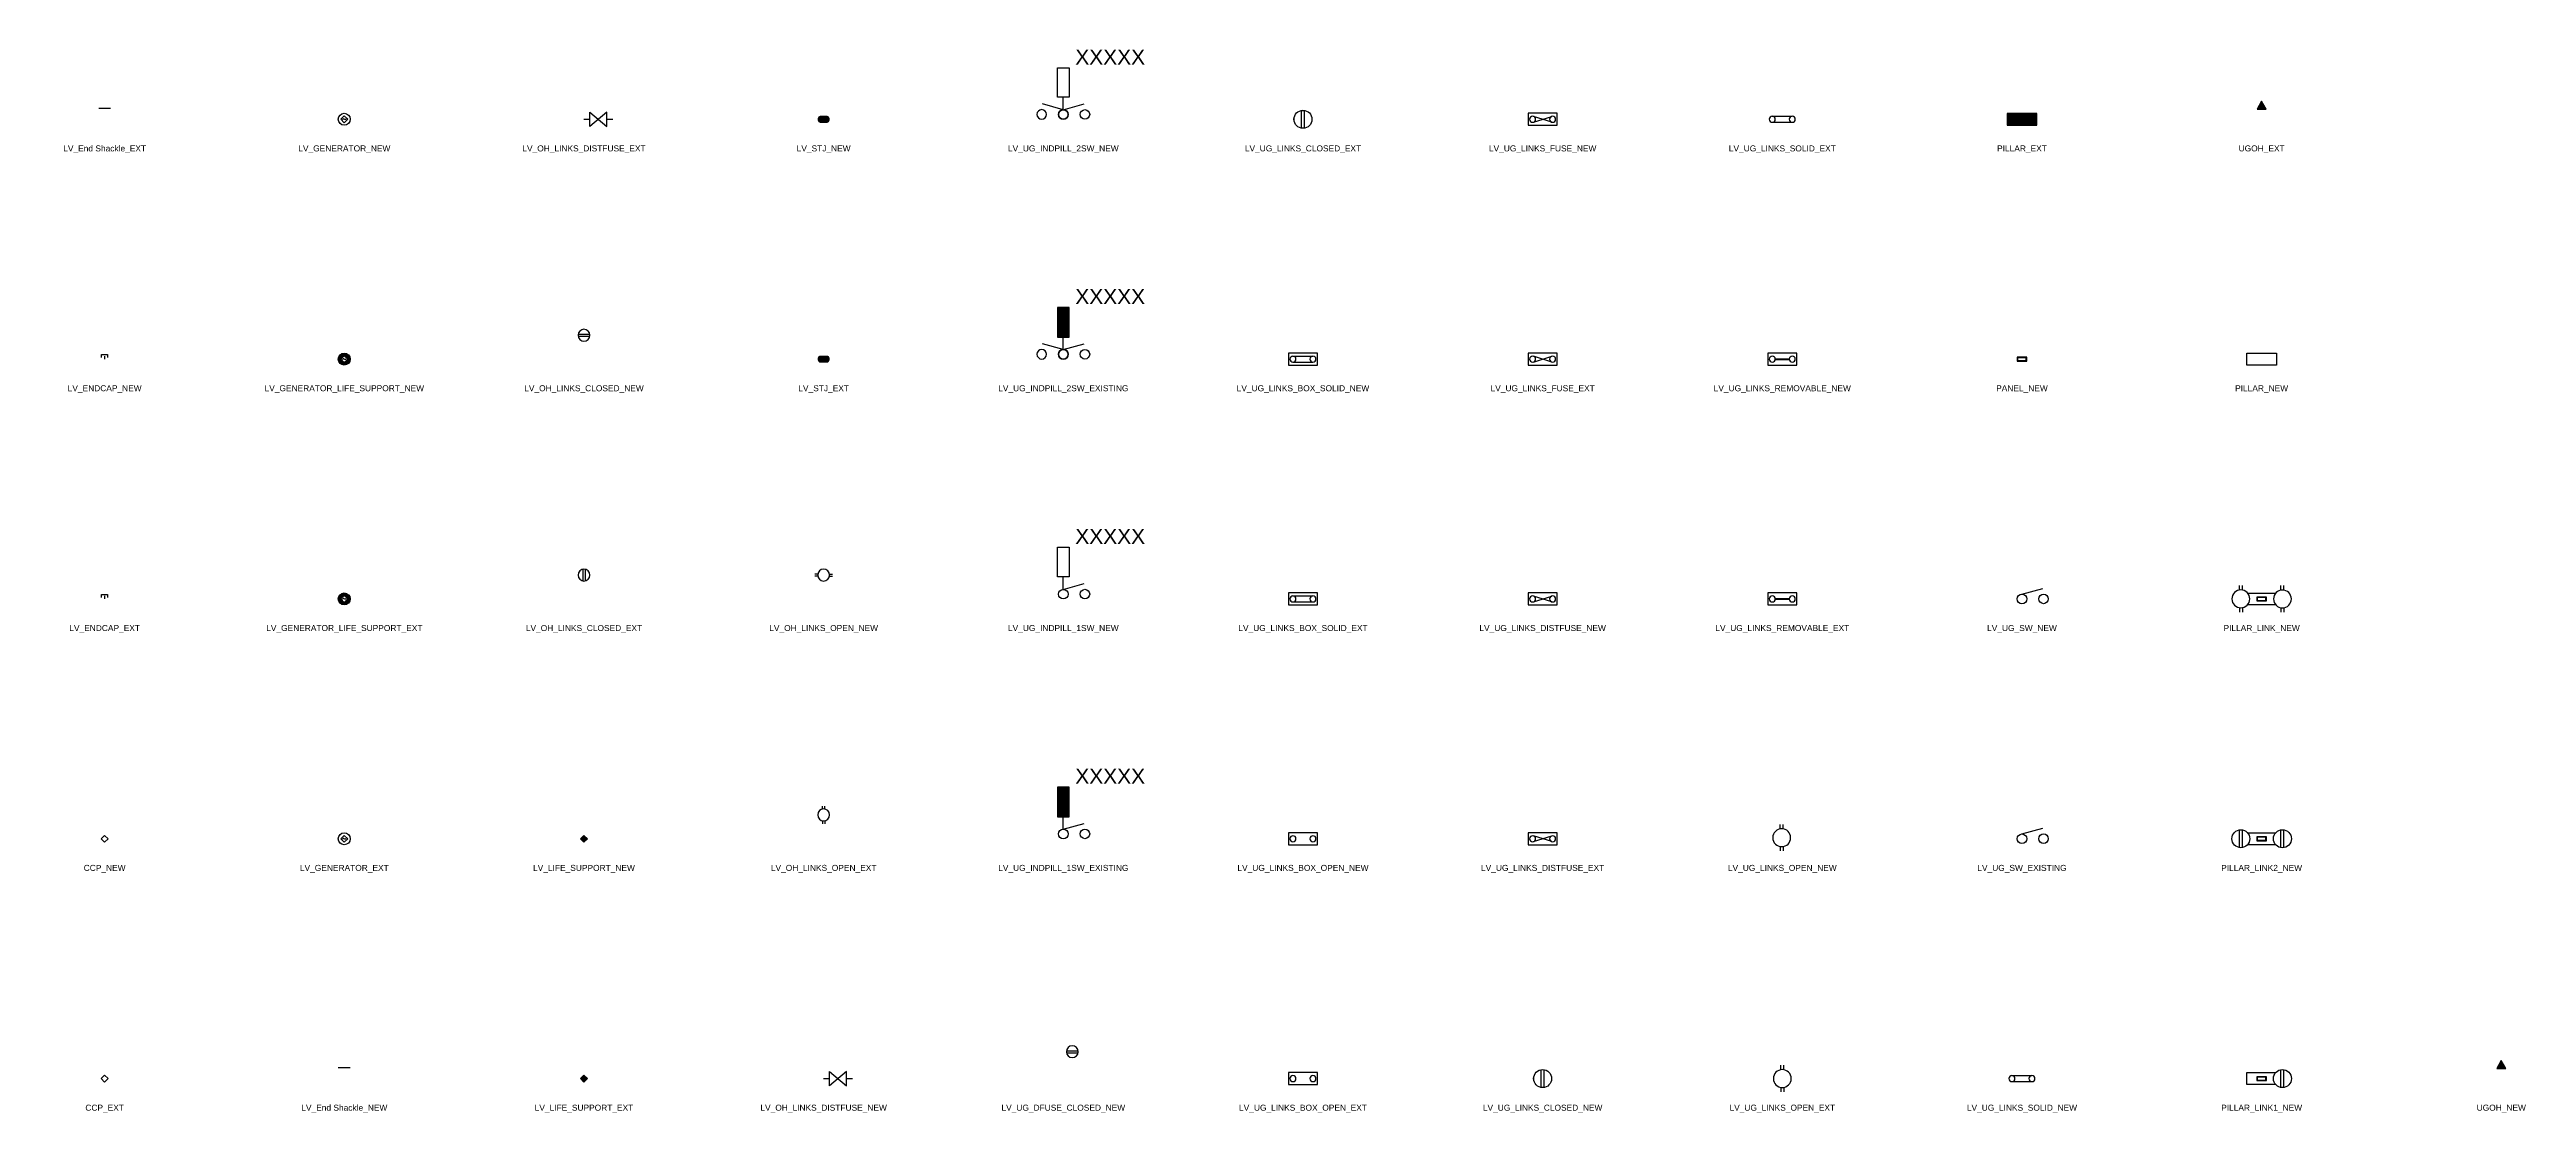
# Model space of a CAD drawing. Header units: metres. Extents: x -9 to 404, y -6 to 172.
import ezdxf
from ezdxf.enums import TextEntityAlignment as Align

# ---------------------------------------------------------------- set-up
doc = ezdxf.new("R2010")
doc.units = ezdxf.units.M
doc.set_wipeout_variables(frame=1)
doc.layers.get('0').update_dxf_attribs({"color": 6})
for name, color, linetype in [('Equip_LV_EXT', 7, 'Continuous'), ('Equip_LV_NEW', 2, 'Continuous'), ('Equip_SP_LV_EXT', 7, 'Continuous'), ('Equip_SP_LV_NEW', 2, 'Continuous'), ('Panels_LV_SL_NEW', 2, 'Continuous'), ('Services_SP_Ext', 7, 'Continuous'), ('Services_SP_New', 2, 'Continuous'), ('SupportsUG_SP_LV_NEW', 2, 'Continuous')]:
    doc.layers.add(name, color=color, linetype=linetype)
doc.styles.add('iecARIAL', font='arial.ttf')
doc.styles.get("Standard").update_dxf_attribs({"font": 'arial.ttf'})

# ---------------------------------------------------------------- blocks, each defined once
blk = doc.blocks.new('CCP_EXT')
blk.add_wipeout([(0, 0.57), (0.57, 0), (0, -0.57), (-0.57, 0)])
blk.add_lwpolyline([(-0.57, 0), (0, 0.57), (0.57, 0), (0, -0.57), (-0.57, 0)])
for tag, p, flags in [('CCP_TYPE', (0, 0), 9), ('Z', (0, 0), 1), ('ORIENTATION', (0, -0.2), 9), ('USAGE', (0, -0.4), 9), ('LEGEND', (0, -0.6), 9), ('LIFE_SUPPORT', (0, -0.8), 9), ('NOTES', (0, -1), 9)]:
    blk.add_attdef(tag, p, '', height=0.2, dxfattribs=dict(flags=flags))
blk = doc.blocks.new('CCP_NEW')
blk.add_wipeout([(0, 0.57), (0.57, 0), (0, -0.57), (-0.57, 0)])
blk.add_lwpolyline([(-0.57, 0), (0, 0.57), (0.57, 0), (0, -0.57), (-0.57, 0)])
at = {"flags": 8}
blk.add_attdef('CCP_NUMBER', text='', height=0.2, rotation=0.771, dxfattribs=at).set_placement((0, 0), align=Align.MIDDLE_RIGHT)
for tag, flags, p in [('CCP_TYPE', 9, (1.5, 0)), ('ORIENTATION', 9, (1.5, -0.2)), ('STATE', 9, (1.5, -1)), ('OWNED_BY', 9, (1.5, -1.2)), ('OPERATED_BY', 9, (1.5, -1.4)), ('OPERATING_VOLTAGE', 9, (1.5, -1.8)), ('CONSTRUCTED_VOLTAGE', 9, (1.5, -2)), ('Z', 1, (1.5, -2.4)), ('USAGE', 9, (1.5, -0.4)), ('LEGEND', 9, (1.5, -0.6)), ('LIFE_SUPPORT', 9, (1.5, -0.8)), ('MAINTAINED_BY', 9, (1.5, -1.6)), ('NUMBER_OF_PHASES', 9, (1.5, -2.2))]:
    blk.add_attdef(tag, text='', height=0.2, dxfattribs=dict(flags=flags)).set_placement(p, align=Align.MIDDLE_LEFT)
blk = doc.blocks.new('LV_ENDCAP_EXT')
for points in [[(-0.5, 0.25), (-0.5, 0.75), (0.5, 0.75), (0.5, 0.25)], [(0, 0.5), (0, 0)]]:
    blk.add_lwpolyline(points)
for tag, p, flags in [('CONNECTOR_TYPE', (0, 0), 9), ('Z', (0, 0), 1), ('CONSTRUCTED_VOLTAGE', (0, -0.2), 9), ('OPERATING_VOLTAGE', (0, -0.6), 9), ('ORIENTATION', (0, -0.8), 9), ('OWNED_BY', (0, -1), 9), ('STATE', (0, -1.2), 9), ('NO_PHASES', (0, -0.4), 9), ('USAGE', (0, -1.4), 9), ('LEGEND', (0, -1.6), 9), ('NOTES', (0, -1.8), 9)]:
    blk.add_attdef(tag, p, '', height=0.2, dxfattribs=dict(flags=flags))
blk = doc.blocks.new('LV_ENDCAP_NEW')
for points in [[(-0.5, 0.25), (-0.5, 0.75), (0.5, 0.75), (0.5, 0.25)], [(0, 0.5), (0, 0)]]:
    blk.add_lwpolyline(points)
for tag, flags, p in [('CONNECTOR_TYPE', 9, (1.5, 0)), ('CONSTRUCTED_VOLTAGE', 9, (1.5, -0.2)), ('OPERATED_BY', 9, (1.5, -0.6)), ('OPERATING_VOLTAGE', 9, (1.5, -1)), ('ORIENTATION', 9, (1.5, -1.2)), ('OWNED_BY', 9, (1.5, -1.4)), ('STATE', 9, (1.5, -1.6)), ('Z', 1, (1.5, -2.4)), ('NO_PHASES', 9, (1.5, -0.4)), ('MAINTAINED_BY', 9, (1.5, -0.8)), ('USAGE', 9, (1.5, -1.8)), ('LEGEND', 9, (1.5, -2)), ('NOTES', 9, (1.5, -2.2))]:
    blk.add_attdef(tag, text='', height=0.2, dxfattribs=dict(flags=flags)).set_placement(p, align=Align.MIDDLE_LEFT)
blk = doc.blocks.new('*U58')
blk.add_wipeout([(-0.25, 0), (-0.25, 1.81), (0.25, 1.82), (0.25, 0)])
blk.add_line((1, 1.81), (-1, 1.81))
at = {"flags": 1}
blk.add_attdef('Z', (0, 0), '', height=0.2, dxfattribs=at)
at = {"flags": 9}
for tag, p in [('CONNECTOR_TYPE', (0, 0)), ('CONSTRUCTED_VOLTAGE', (0, -0.2)), ('OPERATING_VOLTAGE', (0, -0.6)), ('ORIENTATION', (0, -0.8)), ('OWNED_BY', (0, -1)), ('STATE', (0, -1.2)), ('NO_PHASES', (0, -0.4)), ('USAGE', (0, -1.4)), ('NOTES', (0, -1.6))]:
    blk.add_attdef(tag, text='', height=0.2, dxfattribs=at).set_placement(p, align=Align.MIDDLE_LEFT)
blk = doc.blocks.new('*U57')
at = {"flags": 1}
blk.add_attdef('Z', text='', height=0.2, dxfattribs=at).set_placement((1.5, -2.2), align=Align.MIDDLE_LEFT)
blk.add_wipeout([(-0.25, 0), (-0.25, 1.81), (0.25, 1.82), (0.25, 0)])
blk.add_line((1, 1.81), (-1, 1.81))
at = {"flags": 9}
for tag, p in [('CONNECTOR_TYPE', (1.5, 0)), ('CONSTRUCTED_VOLTAGE', (1.5, -0.2)), ('OPERATING_VOLTAGE', (1.5, -0.6)), ('ORIENTATION', (1.5, -0.8)), ('OWNED_BY', (1.5, -1)), ('OPERATED_BY', (1.5, -1.2)), ('STATE', (1.5, -1.6)), ('NO_PHASES', (1.5, -0.4)), ('MAINTAINED_BY', (1.5, -1.4)), ('USAGE', (1.5, -1.8)), ('NOTES', (1.5, -2))]:
    blk.add_attdef(tag, text='', height=0.2, dxfattribs=at).set_placement(p, align=Align.MIDDLE_LEFT)
blk = doc.blocks.new('LV_GENERATOR_EXT')
blk.add_lwpolyline([(-0.57, 0), (0, 0.57), (0.57, 0), (0, -0.57), (-0.57, 0)])
blk.add_lwpolyline([(-0.57, 0), (0, 0.57), (0.57, 0), (0, -0.57), (-0.57, 0)])
blk.add_lwpolyline([(0.32, 0.06, -0.523511), (0, 0, 0.523511), (-0.32, -0.06)], format="xyb")
blk.add_circle((0, 0), 1)
for tag, p, flags in [('Z', (0.99, 0), 1), ('ORIENTATION', (0.99, -0.2), 9), ('CCP_TYPE', (0.99, 0), 9), ('USAGE', (0.99, -0.4), 9), ('LEGEND', (0.99, -0.6), 9), ('LIFE_SUPPORT', (0.99, -0.8), 9), ('NOTES', (0.99, -1), 9)]:
    blk.add_attdef(tag, p, '', height=0.2, dxfattribs=dict(flags=flags))
blk = doc.blocks.new('LV_GENERATOR_LIFE_SUPPORT_EXT')
h = blk.add_hatch(color=256)
edge = h.paths.add_edge_path()
edge.add_arc((0, 0), 1, 0, 360)
h.paths.add_polyline_path([(-0.57, 0), (0, 0.57), (0.57, 0), (0, -0.57)], flags=16)
blk.add_lwpolyline([(-0.57, 0), (0, 0.57), (0.57, 0), (0, -0.57), (-0.57, 0)])
blk.add_lwpolyline([(-0.57, 0), (0, 0.57), (0.57, 0), (0, -0.57), (-0.57, 0)])
blk.add_lwpolyline([(0.32, 0.06, -0.523511), (0, 0, 0.523511), (-0.32, -0.06)], format="xyb")
blk.add_circle((0, 0), 1)
for tag, p, flags in [('Z', (0.99, 0), 1), ('ORIENTATION', (0.99, -0.2), 9), ('CCP_TYPE', (0.99, 0), 9), ('USAGE', (0.99, -0.4), 9), ('LEGEND', (0.99, -0.6), 9), ('LIFE_SUPPORT', (0.99, -0.8), 9), ('NOTES', (0.99, -1), 9)]:
    blk.add_attdef(tag, p, '', height=0.2, dxfattribs=dict(flags=flags))
blk = doc.blocks.new('LV_GENERATOR_LIFE_SUPPORT_NEW')
h = blk.add_hatch(color=256)
edge = h.paths.add_edge_path()
edge.add_arc((0, 0), 1, 0, 360)
h.paths.add_polyline_path([(-0.57, 0), (0, 0.57), (0.57, 0), (0, -0.57)], flags=16)
blk.add_lwpolyline([(-0.57, 0), (0, 0.57), (0.57, 0), (0, -0.57), (-0.57, 0)])
blk.add_lwpolyline([(0.32, 0.06, -0.523511), (0, 0, 0.523511), (-0.32, -0.06)], format="xyb")
blk.add_circle((0, 0), 1)
for tag, flags, p in [('CCP_TYPE', 9, (1.5, 0)), ('ORIENTATION', 9, (1.5, -0.2)), ('STATE', 9, (1.5, -1)), ('OWNED_BY', 9, (1.5, -1.2)), ('OPERATED_BY', 9, (1.5, -1.4)), ('OPERATING_VOLTAGE', 9, (1.5, -1.8)), ('CONSTRUCTED_VOLTAGE', 9, (1.5, -2)), ('Z', 1, (1.5, -2.4)), ('USAGE', 9, (1.5, -0.4)), ('LEGEND', 9, (1.5, -0.6)), ('LIFE_SUPPORT', 9, (1.5, -0.8)), ('MAINTAINED_BY', 9, (1.5, -1.6)), ('NUMBER_OF_PHASES', 9, (1.5, -2.2))]:
    blk.add_attdef(tag, text='', height=0.2, dxfattribs=dict(flags=flags)).set_placement(p, align=Align.MIDDLE_LEFT)
blk = doc.blocks.new('LV_GENERATOR_NEW')
blk.add_lwpolyline([(-0.57, 0), (0, 0.57), (0.57, 0), (0, -0.57), (-0.57, 0)])
blk.add_lwpolyline([(0.32, 0.06, -0.523511), (0, 0, 0.523511), (-0.32, -0.06)], format="xyb")
blk.add_circle((0, 0), 1)
for tag, flags, p in [('CCP_TYPE', 9, (1.5, 0)), ('ORIENTATION', 9, (1.5, -0.2)), ('STATE', 9, (1.5, -1)), ('OWNED_BY', 9, (1.5, -1.2)), ('OPERATED_BY', 9, (1.5, -1.4)), ('OPERATING_VOLTAGE', 9, (1.5, -1.8)), ('CONSTRUCTED_VOLTAGE', 9, (1.5, -2)), ('Z', 1, (1.5, -2.4)), ('USAGE', 9, (1.5, -0.4)), ('LEGEND', 9, (1.5, -0.6)), ('LIFE_SUPPORT', 9, (1.5, -0.8)), ('MAINTAINED_BY', 9, (1.5, -1.6)), ('NUMBER_OF_PHASES', 9, (1.5, -2.2))]:
    blk.add_attdef(tag, text='', height=0.2, dxfattribs=dict(flags=flags)).set_placement(p, align=Align.MIDDLE_LEFT)
blk = doc.blocks.new('LV_LIFE_SUPPORT_EXT')
blk.add_hatch(color=256).paths.add_polyline_path([(-0.57, 0), (0, 0.57), (0.57, 0), (0, -0.57)])
blk.add_lwpolyline([(-0.57, 0), (0, 0.57), (0.57, 0), (0, -0.57), (-0.57, 0)])
for tag, p, flags in [('CCP_TYPE', (0, 0), 9), ('Z', (0, 0), 1), ('ORIENTATION', (0, -0.2), 9), ('USAGE', (0, -0.4), 9), ('LEGEND', (0, -0.6), 9), ('LIFE_SUPPORT', (0, -0.8), 9), ('NOTES', (0, -1), 9)]:
    blk.add_attdef(tag, p, '', height=0.2, dxfattribs=dict(flags=flags))
blk = doc.blocks.new('LV_LIFE_SUPPORT_NEW')
blk.add_hatch(color=256).paths.add_polyline_path([(-0.57, 0), (0, 0.57), (0.57, 0), (0, -0.57)])
blk.add_lwpolyline([(-0.57, 0), (0, 0.57), (0.57, 0), (0, -0.57), (-0.57, 0)])
for tag, flags, p in [('CCP_TYPE', 9, (1.5, 0)), ('ORIENTATION', 9, (1.5, -0.2)), ('STATE', 9, (1.5, -1)), ('OWNED_BY', 9, (1.5, -1.2)), ('OPERATED_BY', 9, (1.5, -1.4)), ('OPERATING_VOLTAGE', 9, (1.5, -1.8)), ('CONSTRUCTED_VOLTAGE', 9, (1.5, -2)), ('Z', 1, (1.5, -2.4)), ('USAGE', 9, (1.5, -0.4)), ('LEGEND', 9, (1.5, -0.6)), ('LIFE_SUPPORT', 9, (1.5, -0.8)), ('MAINTAINED_BY', 9, (1.5, -1.6)), ('NUMBER_OF_PHASES', 9, (1.5, -2.2))]:
    blk.add_attdef(tag, text='', height=0.2, dxfattribs=dict(flags=flags)).set_placement(p, align=Align.MIDDLE_LEFT)
blk = doc.blocks.new('LV_OH_LINKS_CLOSED_EXT')
for p, q in [((-0.17, 4.97), (-0.17, 3)), ((0.17, 4.97), (0.17, 3))]:
    blk.add_line(p, q)
blk.add_lwpolyline([(0, 2.99, 1), (0, 4.98, 1)], format="xyb", close=True)
at = {"flags": 9}
for tag, p in [('ACTUAL_STATUS', (0, 0)), ('CONSTRUCTED_VOLTAGE', (0, -0.2)), ('OPERATING_VOLTAGE', (0, -0.6)), ('ORIENTATION', (0, -0.8)), ('OWNED_BY', (0, -1)), ('STATE', (0, -1.2)), ('SWITCH_TYPE', (0, -1.4)), ('NO_PHASES', (0, -0.4)), ('USAGE', (0, -1.6)), ('NOTES', (0, -1.8))]:
    blk.add_attdef(tag, text='', height=0.2, dxfattribs=at).set_placement(p, align=Align.MIDDLE_LEFT)
at = {"flags": 1}
blk.add_attdef('Z', (0, 0), '', height=0.2, dxfattribs=at)
blk = doc.blocks.new('*U59')
for p, q in [((-0.98, 4.15), (0.98, 4.15)), ((-0.98, 3.82), (0.98, 3.82))]:
    blk.add_line(p, q)
blk.add_lwpolyline([(0, 2.99, 1), (0, 4.98, 1)], format="xyb", close=True)
for tag, p, flags in [('OPERATED_BY', (-0.04, 1.44), 9), ('STATE', (-0.04, 0.21), 9), ('SWITCH_TYPE', (-0.04, -0.04), 9), ('ORIENTATION', (-0.04, 0.9), 9), ('OWNED_BY', (-0.03, 1.15), 9), ('OPERATING_VOLTAGE', (-0.02, 2.7), 9), ('NO_PHASES', (-0.03, 2.42), 9), ('CONSTRUCTED_VOLTAGE', (-0.02, 2.15), 9), ('ACTUAL_STATUS', (0, 1.91), 9), ('USAGE', (-0.02, 0.66), 9), ('NOTES', (-0.02, 0.46), 1), ('MAINTAINED_BY', (-0.02, 1.68), 9), ('Z', (-0.03, -0.54), 9), ('LEGEND', (-0.03, -0.3), 9)]:
    blk.add_attdef(tag, p, '', height=0.2, dxfattribs=dict(flags=flags))
blk = doc.blocks.new('LV_OH_LINKS_DISTFUSE_EXT')
for p, q in [((0, 0), (0.96, 0)), ((3.84, 0), (4.8, 0))]:
    blk.add_line(p, q)
blk.add_lwpolyline([(3.84, -1.2), (3.84, 1.2), (0.96, -1.2), (0.96, 1.2)], close=True)
at = {"flags": 9}
for tag, p in [('ACTUAL_STATUS', (0, 0)), ('CONSTRUCTED_VOLTAGE', (0, -0.2)), ('OPERATING_VOLTAGE', (0, -0.6)), ('ORIENTATION', (0, -0.8)), ('OWNED_BY', (0, -1)), ('STATE', (0, -1.2)), ('SWITCH_TYPE', (0, -1.4)), ('NO_PHASES', (0, -0.4)), ('USAGE', (0, -1.6)), ('NOTES', (0, -1.8))]:
    blk.add_attdef(tag, text='', height=0.2, dxfattribs=at).set_placement(p, align=Align.MIDDLE_LEFT)
at = {"flags": 1}
blk.add_attdef('Z', (0, 0), '', height=0.2, dxfattribs=at)
blk = doc.blocks.new('LV_OH_LINKS_DISTFUSE_NEW')
for p, q in [((0, 0), (0.96, 0)), ((3.84, 0), (4.8, 0))]:
    blk.add_line(p, q)
blk.add_lwpolyline([(3.84, -1.2), (3.84, 1.2), (0.96, -1.2), (0.96, 1.2)], close=True)
for tag, flags, p in [('ACTUAL_STATUS', 9, (1.5, 0)), ('CONSTRUCTED_VOLTAGE', 9, (1.5, -0.2)), ('OPERATING_VOLTAGE', 9, (1.5, -0.6)), ('ORIENTATION', 9, (1.5, -0.8)), ('OWNED_BY', 9, (1.5, -1)), ('OPERATED_BY', 9, (1.5, -1.2)), ('STATE', 9, (1.5, -1.6)), ('SWITCH_TYPE', 9, (1.5, -1.8)), ('Z', 1, (1.5, -2.6)), ('NO_PHASES', 9, (1.5, -0.4)), ('MAINTAINED_BY', 9, (1.5, -1.4)), ('USAGE', 9, (1.5, -2)), ('LEGEND', 9, (1.5, -2.2)), ('NOTES', 9, (1.5, -2.4))]:
    blk.add_attdef(tag, text='', height=0.2, dxfattribs=dict(flags=flags)).set_placement(p, align=Align.MIDDLE_LEFT)
blk = doc.blocks.new('LV_OH_LINKS_OPEN_EXT')
for p, q in [((-0.17, 4.97), (-0.17, 5.46)), ((0.17, 4.97), (0.17, 5.46)), ((-0.17, 3), (-0.17, 2.5)), ((0.17, 3), (0.17, 2.5))]:
    blk.add_line(p, q)
blk.add_lwpolyline([(0, 2.99, 1), (0, 4.98, 1)], format="xyb", close=True)
at = {"flags": 9}
for tag, p in [('ACTUAL_STATUS', (0, 0)), ('CONSTRUCTED_VOLTAGE', (0, -0.2)), ('OPERATING_VOLTAGE', (0, -0.6)), ('ORIENTATION', (0, -0.8)), ('OWNED_BY', (0, -1)), ('STATE', (0, -1.2)), ('SWITCH_TYPE', (0, -1.4)), ('NO_PHASES', (0, -0.4)), ('USAGE', (0, -1.6)), ('LEGEND', (0, -1.8)), ('NOTES', (0, -2))]:
    blk.add_attdef(tag, text='', height=0.2, dxfattribs=at).set_placement(p, align=Align.MIDDLE_LEFT)
at = {"flags": 1}
blk.add_attdef('Z', (0, 0), '', height=0.2, dxfattribs=at)
blk = doc.blocks.new('*U60')
for p, q in [((-0.98, 4.15), (-1.48, 4.15)), ((0.98, 4.15), (1.48, 4.15)), ((-0.98, 3.82), (-1.48, 3.82)), ((0.98, 3.82), (1.48, 3.82))]:
    blk.add_line(p, q)
blk.add_lwpolyline([(0, 2.99, 1), (0, 4.98, 1)], format="xyb", close=True)
for tag, p, flags in [('STATE', (0.01, 0.18), 9), ('SWITCH_TYPE', (0.01, -0.06), 9), ('OPERATED_BY', (0.01, 1.42), 9), ('ORIENTATION', (0.02, 0.88), 9), ('OWNED_BY', (0.03, 1.12), 9), ('OPERATING_VOLTAGE', (0.04, 2.67), 9), ('NO_PHASES', (0.03, 2.4), 9), ('CONSTRUCTED_VOLTAGE', (0.04, 2.12), 9), ('ACTUAL_STATUS', (0.05, 1.89), 9), ('USAGE', (0.03, 0.63), 9), ('NOTES', (0.03, 0.43), 1), ('MAINTAINED_BY', (0.04, 1.65), 9), ('Z', (0.02, -0.56), 9), ('LEGEND', (0.02, -0.32), 9)]:
    blk.add_attdef(tag, p, '', height=0.2, dxfattribs=dict(flags=flags))
blk = doc.blocks.new('LV_STJ_EXT')
h = blk.add_hatch(color=256)
edge = h.paths.add_edge_path()
edge.add_ellipse((-0.59, 0.13), major_axis=(0.226, 0.226), ratio=1, start_angle=45, end_angle=135)
edge.add_line((-0.91, 0.13), (-0.91, -0.13))
edge.add_ellipse((-0.59, -0.13), major_axis=(0.226, 0.226), ratio=1, start_angle=135, end_angle=225)
edge.add_line((-0.59, -0.45), (0.59, -0.45))
edge.add_ellipse((0.59, -0.13), major_axis=(-0.226, 0.226), ratio=1, start_angle=135, end_angle=225)
edge.add_line((0.91, -0.13), (0.91, 0.13))
edge.add_ellipse((0.59, 0.13), major_axis=(-0.226, 0.226), ratio=1, start_angle=225, end_angle=315)
edge.add_line((0.59, 0.45), (-0.59, 0.45))
blk.add_lwpolyline([(-0.91, 0.13), (-0.91, -0.13, 0.414214), (-0.59, -0.45), (0.59, -0.45, 0.414214), (0.91, -0.13), (0.91, 0.13, 0.414214), (0.59, 0.45), (-0.59, 0.45, 0.414214)], format="xyb", close=True)
at = {"flags": 1}
blk.add_attdef('Z', (0, 0), '', height=0.2, dxfattribs=at)
at = {"flags": 9}
for tag, p in [('ORIENTATION', (0, 0)), ('USAGE', (0, -0.2)), ('LEGEND', (0, -0.4)), ('NOTES', (0, -0.6))]:
    blk.add_attdef(tag, text='', height=0.2, dxfattribs=at).set_placement(p, align=Align.MIDDLE_LEFT)
blk = doc.blocks.new('LV_STJ_NEW')
blk.add_hatch(color=256).paths.add_polyline_path([(0.91, 0.13, 0.414214), (0.59, 0.45), (-0.59, 0.45, 0.414214), (-0.91, 0.13), (-0.91, -0.13, 0.414214), (-0.59, -0.45), (0.59, -0.45, 0.414214), (0.91, -0.13)])
blk.add_lwpolyline([(-0.91, 0.13), (-0.91, -0.13, 0.414214), (-0.59, -0.45), (0.59, -0.45, 0.414214), (0.91, -0.13), (0.91, 0.13, 0.414214), (0.59, 0.45), (-0.59, 0.45, 0.414214)], format="xyb", close=True)
for tag, flags, p in [('ORIENTATION', 9, (1.5, 0)), ('STATE', 9, (1.5, -0.8)), ('OWNED_BY', 9, (1.5, -1)), ('OPERATED_BY', 9, (1.5, -1.2)), ('OPERATING_VOLTAGE', 9, (1.5, -1.6)), ('CONSTRUCTED_VOLTAGE', 9, (1.5, -1.8)), ('TYPE', 9, (1.5, -2.2)), ('Z', 1, (1.5, -2.4)), ('USAGE', 9, (1.5, -0.2)), ('LEGEND', 9, (1.5, -0.4)), ('NOTES', 9, (1.5, -0.6)), ('MAINTAINED_BY', 9, (1.5, -1.4)), ('NUMBER_OF_PHASES', 9, (1.5, -2))]:
    blk.add_attdef(tag, text='', height=0.2, dxfattribs=dict(flags=flags)).set_placement(p, align=Align.MIDDLE_LEFT)
blk = doc.blocks.new('LV_UG_DFUSE_CLOSED_NEW')
for p, q in [((0.51, 4.65), (2.48, 4.65)), ((0.51, 4.32), (2.48, 4.32))]:
    blk.add_line(p, q)
blk.add_lwpolyline([(1.5, 3.49, 1), (1.5, 5.48, 1)], format="xyb", close=True)
for tag, p, flags in [('SWITCH_TYPE', (1.45, 0.47), 9), ('Z', (1.45, 0.23), 9), ('OPERATED_BY', (1.45, 1.94), 9), ('ORIENTATION', (1.46, 1.41), 9), ('STATE', (1.45, 0.71), 9), ('OWNED_BY', (1.47, 1.65), 9), ('OPERATING_VOLTAGE', (1.48, 3.2), 9), ('NO_PHASES', (1.47, 2.93), 9), ('CONSTRUCTED_VOLTAGE', (1.48, 2.65), 9), ('ACTUAL_STATUS', (1.49, 2.41), 9), ('USAGE', (1.47, 1.16), 9), ('NOTES', (1.47, 0.96), 1), ('MAINTAINED_BY', (1.48, 2.18), 9)]:
    blk.add_attdef(tag, p, '', height=0.2, dxfattribs=dict(flags=flags))
blk = doc.blocks.new('*U53')
blk.add_hatch(color=256).paths.add_polyline_path([(-2.475, 0.99), (-2.475, -0.99), (2.475, -0.99), (2.475, 0.99)])
blk.add_lwpolyline([(-2.475, -0.99), (2.475, -0.99), (2.475, 0.99), (-2.475, 0.99)], close=True)
at = {"style": 'iecARIAL', "flags": 8}
blk.add_attdef('ASSET_NUM', (1.5, 3.5), '', height=2.5, dxfattribs=at)
for tag, p, flags in [('OWNED_BY', (0, -0.2), 9), ('STATE', (0, -0.4), 9), ('SUPPORT_TYPE', (0, -0.6), 9), ('STREETNAME', (0, -1.8), 9), ('SUBURB', (0, -2), 1), ('USAGE', (0, -0.8), 9), ('LEGEND', (0, -1), 9), ('LOCATION', (0, -1.2), 9), ('NOTES', (0, -1.4), 9), ('PARENT', (0, -1.6), 9)]:
    blk.add_attdef(tag, p, '', height=0.2, dxfattribs=dict(flags=flags))
blk = doc.blocks.new('*U38')
for points in [[(0, 0.8), (3.47, 1.77)], [(4.4, 0.01), (4.4, 0.01)]]:
    blk.add_lwpolyline(points)
for centre in [(0, 0), (3.6, 0.01)]:
    blk.add_circle(centre, 0.8)
for tag, p, flags in [('ACTUAL_STATUS', (0, -1.4), 9), ('CONSTRUCTED_VOLTAGE', (0, -1.6), 9), ('OPERATING_VOLTAGE', (0, -2), 9), ('ORIENTATION', (0, -2.2), 9), ('STATE', (0, -2.4), 9), ('SWITCH_TYPE', (0, -2.6), 9), ('NO_PHASES', (0, -1.8), 9), ('USAGE', (0, -2.8), 9), ('NOTES', (0, -3), 1)]:
    blk.add_attdef(tag, p, '', height=0.2, dxfattribs=dict(flags=flags))
blk = doc.blocks.new('LV_UG_INDPILL_1SW_EXISTING')
blk.add_lwpolyline([(0, 1.6), (0, 3.67)])
at = {"rotation": 270}
blk.add_blockref('*U53', (0, 6.14), dxfattribs=at)
blk.add_blockref('*U38', (0, 0.8))
for tag, height, flags, p in [('ASSET_NUM', 2.5, 8, (2, 10.44)), ('USAGE', 0.2, 9, (1.5, 0)), ('ORIENTATION', 0.2, 9, (1.5, -0.2)), ('SUBURB', 0.2, 9, (1.5, -0.8)), ('STREETNAME', 0.2, 9, (1.5, -1)), ('OWNED_BY', 0.2, 9, (1.5, -1.6)), ('OPERATED_BY', 0.2, 9, (1.5, -1.8)), ('STATE', 0.2, 9, (1.5, -2.2)), ('TYPE', 0.2, 9, (1.5, -2.4)), ('Z', 0.2, 1, (1.5, -2.8)), ('LEGEND', 0.2, 9, (1.5, -0.4)), ('PARENT', 0.2, 9, (1.5, -0.6)), ('LOCATION', 0.2, 9, (1.5, -1.2)), ('NOTES', 0.2, 9, (1.5, -1.4)), ('MAINTAINED_BY', 0.2, 9, (1.5, -2)), ('LABEL_ALIGNMENT', 0.2, 9, (1.5, -2.6))]:
    blk.add_attdef(tag, text='', height=height, dxfattribs=dict(flags=flags)).set_placement(p, align=Align.MIDDLE_LEFT)
blk = doc.blocks.new('*U11')
for points in [[(0, 0.8), (3.47, 1.77)], [(4.4, 0.01), (4.4, 0.01)]]:
    blk.add_lwpolyline(points)
for centre in [(0, 0), (3.6, 0.01)]:
    blk.add_circle(centre, 0.8)
for tag, p, flags in [('ACTUAL_STATUS', (0, -1.4), 9), ('CONSTRUCTED_VOLTAGE', (0, -1.6), 9), ('OPERATING_VOLTAGE', (0, -2), 9), ('ORIENTATION', (0, -2.2), 9), ('STATE', (0, -2.4), 9), ('SWITCH_TYPE', (0, -2.6), 9), ('NO_PHASES', (0, -1.8), 9), ('USAGE', (0, -2.8), 9), ('NOTES', (0, -3), 1)]:
    blk.add_attdef(tag, p, '', height=0.2, dxfattribs=dict(flags=flags))
blk = doc.blocks.new('*U56')
blk.add_wipeout([(-2.47, 0.99), (2.47, 0.99), (2.47, -0.99), (-2.47, -0.99)])
at = {"lineweight": -3}
blk.add_lwpolyline([(-2.47, 0.99), (2.47, 0.99), (2.47, -0.99), (-2.47, -0.99)], close=True, dxfattribs=at)
for tag, height, flags, p in [('ASSET_NUM', 2.5, 8, (2, 4)), ('STREET_CODE', 0.2, 9, (1.5, 2)), ('OWNED_BY', 0.2, 9, (1.5, 1.8)), ('OPERATED_BY', 0.2, 9, (1.5, 1.6)), ('STATE', 0.2, 9, (1.5, 1.2)), ('SUPPORT_TYPE', 0.2, 9, (1.5, 1)), ('SUBURB', 0.2, 9, (1.5, 0.2)), ('STREETNAME', 0.2, 9, (1.5, 0)), ('MAINTAINED_BY', 0.2, 9, (1.5, 1.4)), ('USAGE', 0.2, 9, (1.5, 0.8)), ('LEGEND', 0.2, 9, (1.5, 0.6)), ('PARENT', 0.2, 9, (1.5, 0.4)), ('Z', 0.2, 1, (1.5, -0.6)), ('LOCATION', 0.2, 9, (1.5, -0.2)), ('NOTES', 0.2, 9, (1.5, -0.4))]:
    blk.add_attdef(tag, text='', height=height, dxfattribs=dict(flags=flags)).set_placement(p, align=Align.MIDDLE_LEFT)
blk = doc.blocks.new('LV_UG_INDPILL_1SW_NEW')
blk.add_blockref('*U11', (0, 0.8))
for tag, flags, p in [('USAGE', 9, (1.5, 0)), ('ORIENTATION', 9, (1.5, -0.2)), ('SUBURB', 9, (1.5, -0.8)), ('STREETNAME', 9, (1.5, -1)), ('OWNED_BY', 9, (1.5, -1.6)), ('OPERATED_BY', 9, (1.5, -1.8)), ('STATE', 9, (1.5, -2.2)), ('TYPE', 9, (1.5, -2.4)), ('Z', 1, (1.5, -2.8)), ('LEGEND', 9, (1.5, -0.4)), ('PARENT', 9, (1.5, -0.6)), ('LOCATION', 9, (1.5, -1.2)), ('NOTES', 9, (1.5, -1.4)), ('MAINTAINED_BY', 9, (1.5, -2)), ('LABEL_ALIGNMENT', 9, (1.5, -2.6))]:
    blk.add_attdef(tag, text='', height=0.2, dxfattribs=dict(flags=flags)).set_placement(p, align=Align.MIDDLE_LEFT)
at = {"rotation": 90}
blk.add_blockref('*U56', (0, 6.14), dxfattribs=at)
blk.add_lwpolyline([(0, 1.6), (0, 3.67)])
at = {"flags": 8}
blk.add_attdef('ASSET_NUM', text='', height=2.5, dxfattribs=at).set_placement((2, 10.44), align=Align.MIDDLE_LEFT)
blk = doc.blocks.new('LV_UG_INDPILL_2SW_EXISTING')
blk.add_lwpolyline([(0, 1.6), (0, 3.67)])
at = {"rotation": 270}
blk.add_blockref('*U53', (0, 6.14), dxfattribs=at)
at = {"xscale": -1}
blk.add_blockref('*U38', (0, 0.8), dxfattribs=at)
blk.add_blockref('*U38', (0, 0.8))
for tag, height, flags, p in [('ASSET_NUM', 2.5, 8, (2, 10.44)), ('USAGE', 0.2, 9, (1.5, 0)), ('ORIENTATION', 0.2, 9, (1.5, -0.2)), ('SUBURB', 0.2, 9, (1.5, -0.8)), ('STREETNAME', 0.2, 9, (1.5, -1)), ('OWNED_BY', 0.2, 9, (1.5, -1.6)), ('OPERATED_BY', 0.2, 9, (1.5, -1.8)), ('STATE', 0.2, 9, (1.5, -2.2)), ('TYPE', 0.2, 9, (1.5, -2.4)), ('Z', 0.2, 1, (1.5, -2.8)), ('LEGEND', 0.2, 9, (1.5, -0.4)), ('PARENT', 0.2, 9, (1.5, -0.6)), ('LOCATION', 0.2, 9, (1.5, -1.2)), ('NOTES', 0.2, 9, (1.5, -1.4)), ('MAINTAINED_BY', 0.2, 9, (1.5, -2)), ('LABEL_ALIGNMENT', 0.2, 9, (1.5, -2.6))]:
    blk.add_attdef(tag, text='', height=height, dxfattribs=dict(flags=flags)).set_placement(p, align=Align.MIDDLE_LEFT)
blk = doc.blocks.new('LV_UG_INDPILL_2SW_NEW')
at = {"xscale": -1}
blk.add_blockref('*U11', (0, 0.8), dxfattribs=at)
blk.add_blockref('*U11', (0, 0.8))
for tag, flags, p in [('USAGE', 9, (1.5, 0)), ('ORIENTATION', 9, (1.5, -0.2)), ('SUBURB', 9, (1.5, -0.8)), ('STREETNAME', 9, (1.5, -1)), ('OWNED_BY', 9, (1.5, -1.6)), ('OPERATED_BY', 9, (1.5, -1.8)), ('STATE', 9, (1.5, -2.2)), ('TYPE', 9, (1.5, -2.4)), ('Z', 1, (1.5, -2.8)), ('LEGEND', 9, (1.5, -0.4)), ('PARENT', 9, (1.5, -0.6)), ('LOCATION', 9, (1.5, -1.2)), ('NOTES', 9, (1.5, -1.4)), ('MAINTAINED_BY', 9, (1.5, -2)), ('LABEL_ALIGNMENT', 9, (1.5, -2.6))]:
    blk.add_attdef(tag, text='', height=0.2, dxfattribs=dict(flags=flags)).set_placement(p, align=Align.MIDDLE_LEFT)
at = {"rotation": 90}
blk.add_blockref('*U56', (0, 6.14), dxfattribs=at)
blk.add_lwpolyline([(0, 1.6), (0, 3.67)])
at = {"flags": 8}
blk.add_attdef('ASSET_NUM', text='', height=2.5, dxfattribs=at).set_placement((2, 10.38), align=Align.MIDDLE_LEFT)
blk = doc.blocks.new('LV_UG_LINKS_BOX_OPEN_EXT')
blk.add_lwpolyline([(-2.4, -1), (2.4, -1), (2.4, 1), (-2.4, 1)], close=True)
for points in [[(-2.17, 0, 1), (-1.17, 0, 1)], [(1.17, 0, 1), (2.17, 0, 1)]]:
    blk.add_lwpolyline(points, format="xyb", close=True)
for tag, p, flags in [('ORIENTATION', (0, 0), 9), ('Z', (0, 0), 1), ('USAGE', (0, -0.2), 9), ('NOTES', (0, -0.4), 9)]:
    blk.add_attdef(tag, p, '', height=0.2, dxfattribs=dict(flags=flags))
blk = doc.blocks.new('LV_UG_LINKS_BOX_OPEN_NEW')
blk.add_lwpolyline([(-2.4, -1), (2.4, -1), (2.4, 1), (-2.4, 1)], close=True)
for points in [[(-2.17, 0, 1), (-1.17, 0, 1)], [(1.17, 0, 1), (2.17, 0, 1)]]:
    blk.add_lwpolyline(points, format="xyb", close=True)
for tag, p, flags in [('ORIENTATION', (0, 0), 9), ('Z', (0, 0), 1), ('USAGE', (0, -0.2), 9), ('LEGEND', (0, -0.4), 9), ('NOTES', (0, -0.6), 9)]:
    blk.add_attdef(tag, p, '', height=0.2, dxfattribs=dict(flags=flags))
blk = doc.blocks.new('LV_UG_LINKS_BOX_SOLID_EXT')
for p, q in [((-1.67, 0.5), (1.67, 0.5)), ((-1.67, -0.5), (1.67, -0.5))]:
    blk.add_line(p, q)
blk.add_lwpolyline([(-2.4, -1), (2.4, -1), (2.4, 1), (-2.4, 1)], close=True)
for points in [[(-2.17, 0, 1), (-1.17, 0, 1)], [(1.17, 0, 1), (2.17, 0, 1)]]:
    blk.add_lwpolyline(points, format="xyb", close=True)
for tag, p, flags in [('ACTUAL_STATUS', (0, 0), 9), ('Z', (0, 0), 1), ('CONNECTOR_TYPE', (0, -0.2), 9), ('CONSTRUCTED_VOLTAGE', (0, -0.4), 9), ('OPERATING_VOLTAGE', (0, -0.8), 9), ('ORIENTATION', (0, -1), 9), ('OWNED_BY', (0, -1.2), 9), ('STATE', (0, -1.4), 9), ('NO_PHASES', (0, -0.6), 9), ('USAGE', (0, -1.6), 9), ('NOTES', (0, -1.8), 9)]:
    blk.add_attdef(tag, p, '', height=0.2, dxfattribs=dict(flags=flags))
blk = doc.blocks.new('LV_UG_LINKS_BOX_SOLID_NEW')
for p, q in [((-1.67, 0.5), (1.67, 0.5)), ((-1.67, -0.5), (1.67, -0.5))]:
    blk.add_line(p, q)
blk.add_lwpolyline([(-2.4, -1), (2.4, -1), (2.4, 1), (-2.4, 1)], close=True)
for points in [[(-2.17, 0, 1), (-1.17, 0, 1)], [(1.17, 0, 1), (2.17, 0, 1)]]:
    blk.add_lwpolyline(points, format="xyb", close=True)
for tag, p, flags in [('ACTUAL_STATUS', (0, 0), 9), ('Z', (0, 0), 1), ('CONNECTOR_TYPE', (0, -0.2), 9), ('CONSTRUCTED_VOLTAGE', (0, -0.4), 9), ('OPERATING_VOLTAGE', (0, -0.8), 9), ('ORIENTATION', (0, -1), 9), ('OWNED_BY', (0, -1.2), 9), ('STATE', (0, -1.4), 9), ('NO_PHASES', (0, -0.6), 9), ('USAGE', (0, -1.6), 9), ('NOTES', (0, -1.8), 9)]:
    blk.add_attdef(tag, p, '', height=0.2, dxfattribs=dict(flags=flags))
blk = doc.blocks.new('LV_UG_LINKS_CLOSED_EXT')
blk.add_wipeout([(-1.06, 1.06), (-1.18, 0.92), (-1.29, 0.76), (-1.37, 0.59), (-1.43, 0.42), (-1.48, 0.23), (-1.49, 0.05), (-1.49, -0.14), (-1.46, -0.33), (-1.41, -0.51), (-1.33, -0.68), (-1.24, -0.84), (-1.12, -0.99), (-0.99, -1.12), (-0.84, -1.24), (-0.68, -1.33), (-0.51, -1.41), (-0.33, -1.46), (-0.14, -1.49), (0.05, -1.49), (0.23, -1.48), (0.42, -1.43), (0.59, -1.37), (0.76, -1.29), (0.92, -1.18), (1.06, -1.06), (1.18, -0.92), (1.29, -0.76), (1.37, -0.59), (1.43, -0.42), (1.48, -0.23), (1.49, -0.05), (1.49, 0.14), (1.46, 0.33), (1.41, 0.51), (1.33, 0.68), (1.24, 0.84), (1.12, 0.99), (0.99, 1.12), (0.84, 1.24), (0.68, 1.33), (0.51, 1.41), (0.33, 1.46), (0.14, 1.49), (-0.05, 1.49), (-0.23, 1.48), (-0.42, 1.43), (-0.59, 1.37), (-0.76, 1.29), (-0.92, 1.18)])
for p, q in [((-0.25, -1.48), (-0.25, 1.48)), ((0.25, -1.48), (0.25, 1.48))]:
    blk.add_line(p, q)
blk.add_circle((0, 0), 1.5)
at = {"flags": 9}
for tag, p in [('ACTUAL_STATUS', (0, 0)), ('CONSTRUCTED_VOLTAGE', (0, -0.2)), ('OPERATING_VOLTAGE', (0, -0.6)), ('ORIENTATION', (0, -0.8)), ('STATE', (0, -1)), ('SWITCH_TYPE', (0, -1.2)), ('NO_PHASES', (0, -0.4)), ('USAGE', (0, -1.4)), ('NOTES', (0, -1.6))]:
    blk.add_attdef(tag, text='', height=0.2, dxfattribs=at).set_placement(p, align=Align.MIDDLE_LEFT)
at = {"flags": 1}
blk.add_attdef('Z', (0, 0), '', height=0.2, dxfattribs=at)
blk = doc.blocks.new('*U62')
for tag, p, flags in [('STATE', (0.86, -4.31), 9), ('USAGE', (0.88, -3.86), 9), ('NOTES', (0.88, -4.06), 1), ('SWITCH_TYPE', (0.86, -4.56), 9), ('Z', (0.87, -5.06), 9), ('LEGEND', (0.87, -4.82), 9)]:
    blk.add_attdef(tag, p, '', height=0.2, dxfattribs=dict(flags=flags))
blk.add_wipeout([(-1.06, 1.06), (-1.18, 0.92), (-1.29, 0.76), (-1.37, 0.59), (-1.43, 0.42), (-1.48, 0.23), (-1.49, 0.05), (-1.49, -0.14), (-1.46, -0.33), (-1.41, -0.51), (-1.33, -0.68), (-1.24, -0.84), (-1.12, -0.99), (-0.99, -1.12), (-0.84, -1.24), (-0.68, -1.33), (-0.51, -1.41), (-0.33, -1.46), (-0.14, -1.49), (0.05, -1.49), (0.23, -1.48), (0.42, -1.43), (0.59, -1.37), (0.76, -1.29), (0.92, -1.18), (1.06, -1.06), (1.18, -0.92), (1.29, -0.76), (1.37, -0.59), (1.43, -0.42), (1.48, -0.23), (1.49, -0.05), (1.49, 0.14), (1.46, 0.33), (1.41, 0.51), (1.33, 0.68), (1.24, 0.84), (1.12, 0.99), (0.99, 1.12), (0.84, 1.24), (0.68, 1.33), (0.51, 1.41), (0.33, 1.46), (0.14, 1.49), (-0.05, 1.49), (-0.23, 1.48), (-0.42, 1.43), (-0.59, 1.37), (-0.76, 1.29), (-0.92, 1.18)])
for p, q in [((-0.25, -1.48), (-0.25, 1.48)), ((0.25, -1.48), (0.25, 1.48))]:
    blk.add_line(p, q)
blk.add_circle((0, 0), 1.5)
at = {"flags": 9}
for tag, p in [('OPERATED_BY', (0.87, -3.08)), ('ORIENTATION', (0.87, -3.62)), ('OWNED_BY', (0.88, -3.37)), ('OPERATING_VOLTAGE', (0.89, -1.82)), ('NO_PHASES', (0.88, -2.1)), ('CONSTRUCTED_VOLTAGE', (0.89, -2.37)), ('ACTUAL_STATUS', (0.9, -2.61)), ('MAINTAINED_BY', (0.89, -2.84))]:
    blk.add_attdef(tag, p, '', height=0.2, dxfattribs=at)
blk.add_attdef('TYPE', text='', height=0.2, dxfattribs=at).set_placement((0.88, -1.45), align=Align.MIDDLE_LEFT)
blk = doc.blocks.new('LV_UG_LINKS_DISTFUSE_EXT')
for p, q in [((-1.52, -0.48), (1.52, 0.48)), ((1.52, -0.48), (-1.52, 0.48))]:
    blk.add_line(p, q)
blk.add_lwpolyline([(-2.4, -1), (2.4, -1), (2.4, 1), (-2.4, 1)], close=True)
for points in [[(-2.17, 0, 1), (-1.17, 0, 1)], [(1.17, 0, 1), (2.17, 0, 1)]]:
    blk.add_lwpolyline(points, format="xyb", close=True)
for tag, p, flags in [('ACTUAL_STATUS', (0, 0), 9), ('Z', (0, 0), 1), ('CONSTRUCTED_VOLTAGE', (0, -0.2), 9), ('OPERATING_VOLTAGE', (0, -0.6), 9), ('ORIENTATION', (0, -0.8), 9), ('STATE', (0, -1), 9), ('SWITCH_TYPE', (0, -1.2), 9), ('NO_PHASES', (0, -0.4), 9), ('USAGE', (0, -1.4), 9), ('NOTES', (0, -1.6), 9)]:
    blk.add_attdef(tag, p, '', height=0.2, dxfattribs=dict(flags=flags))
blk = doc.blocks.new('LV_UG_LINKS_DISTFUSE_NEW')
for p, q in [((-1.52, -0.48), (1.52, 0.48)), ((1.52, -0.48), (-1.52, 0.48))]:
    blk.add_line(p, q)
blk.add_lwpolyline([(-2.4, -1), (2.4, -1), (2.4, 1), (-2.4, 1)], close=True)
for points in [[(-2.17, 0, 1), (-1.17, 0, 1)], [(1.17, 0, 1), (2.17, 0, 1)]]:
    blk.add_lwpolyline(points, format="xyb", close=True)
for tag, p, flags in [('ACTUAL_STATUS', (0, 0), 9), ('Z', (0, 0), 1), ('CONSTRUCTED_VOLTAGE', (0, -0.2), 9), ('OPERATING_VOLTAGE', (0, -0.6), 9), ('ORIENTATION', (0, -0.8), 9), ('STATE', (0, -1), 9), ('SWITCH_TYPE', (0, -1.2), 9), ('NO_PHASES', (0, -0.4), 9), ('USAGE', (0, -1.4), 9), ('NOTES', (0, -1.6), 9)]:
    blk.add_attdef(tag, p, '', height=0.2, dxfattribs=dict(flags=flags))
blk = doc.blocks.new('LV_UG_LINKS_FUSE_EXT')
for p, q in [((-1.52, -0.48), (1.52, 0.48)), ((1.52, -0.48), (-1.52, 0.48))]:
    blk.add_line(p, q)
blk.add_lwpolyline([(-2.4, -1), (2.4, -1), (2.4, 1), (-2.4, 1)], close=True)
for points in [[(-2.17, 0, 1), (-1.17, 0, 1)], [(1.17, 0, 1), (2.17, 0, 1)]]:
    blk.add_lwpolyline(points, format="xyb", close=True)
for tag, p, flags in [('ACTUAL_STATUS', (0, 0), 9), ('Z', (0, 0), 1), ('CONSTRUCTED_VOLTAGE', (0, -0.2), 9), ('OPERATING_VOLTAGE', (0, -0.6), 9), ('ORIENTATION', (0, -0.8), 9), ('STATE', (0, -1), 9), ('SWITCH_TYPE', (0, -1.2), 9), ('NO_PHASES', (0, -0.4), 9), ('USAGE', (0, -1.4), 9), ('LEGEND', (0, -1.6), 9), ('NOTES', (0, -1.8), 9)]:
    blk.add_attdef(tag, p, '', height=0.2, dxfattribs=dict(flags=flags))
blk = doc.blocks.new('LV_UG_LINKS_FUSE_NEW')
for p, q in [((-1.52, -0.48), (1.52, 0.48)), ((1.52, -0.48), (-1.52, 0.48))]:
    blk.add_line(p, q)
blk.add_lwpolyline([(-2.4, -1), (2.4, -1), (2.4, 1), (-2.4, 1)], close=True)
for points in [[(-2.17, 0, 1), (-1.17, 0, 1)], [(1.17, 0, 1), (2.17, 0, 1)]]:
    blk.add_lwpolyline(points, format="xyb", close=True)
for tag, p, flags in [('ACTUAL_STATUS', (0, 0), 9), ('Z', (0, 0), 1), ('CONSTRUCTED_VOLTAGE', (0, -0.2), 9), ('OPERATING_VOLTAGE', (0, -0.6), 9), ('ORIENTATION', (0, -0.8), 9), ('STATE', (0, -1), 9), ('SWITCH_TYPE', (0, -1.2), 9), ('NO_PHASES', (0, -0.4), 9), ('USAGE', (0, -1.4), 9), ('NOTES', (0, -1.6), 9)]:
    blk.add_attdef(tag, p, '', height=0.2, dxfattribs=dict(flags=flags))
blk = doc.blocks.new('LV_UG_LINKS_OPEN_EXT')
blk.add_wipeout([(-0.25, 1.47), (-0.43, 1.43), (-0.61, 1.36), (-0.77, 1.28), (-0.93, 1.17), (-1.07, 1.05), (-1.19, 0.9), (-1.29, 0.75), (-1.38, 0.58), (-1.44, 0.4), (-1.48, 0.22), (-1.49, 0.03), (-1.49, -0.16), (-1.45, -0.34), (-1.4, -0.52), (-1.32, -0.69), (-1.23, -0.85), (-1.11, -1), (-0.98, -1.13), (-0.83, -1.24), (-0.66, -1.34), (-0.49, -1.41), (-0.31, -1.46), (-0.13, -1.49), (0.06, -1.49), (0.25, -1.47), (0.43, -1.43), (0.61, -1.36), (0.77, -1.28), (0.93, -1.17), (1.07, -1.05), (1.19, -0.9), (1.29, -0.75), (1.38, -0.58), (1.44, -0.4), (1.48, -0.22), (1.49, -0.03), (1.49, 0.16), (1.45, 0.34), (1.4, 0.52), (1.32, 0.69), (1.23, 0.85), (1.11, 1), (0.98, 1.13), (0.83, 1.24), (0.66, 1.34), (0.49, 1.41), (0.31, 1.46), (0.13, 1.49), (-0.06, 1.49)])
for p, q in [((-0.25, 1.47), (-0.25, 2.22)), ((0.25, 1.47), (0.25, 2.22)), ((-0.25, -1.47), (-0.25, -2.22)), ((0.25, -1.47), (0.25, -2.22))]:
    blk.add_line(p, q)
blk.add_lwpolyline([(0, -1.49, 1), (0, 1.49, 1)], format="xyb", close=True)
at = {"flags": 9}
for tag, p in [('ACTUAL_STATUS', (0, 0)), ('CONSTRUCTED_VOLTAGE', (0, -0.2)), ('OPERATING_VOLTAGE', (0, -0.6)), ('ORIENTATION', (0, -0.8)), ('STATE', (0, -1)), ('SWITCH_TYPE', (0, -1.2)), ('NO_PHASES', (0, -0.4)), ('USAGE', (0, -1.4)), ('NOTES', (0, -1.6))]:
    blk.add_attdef(tag, text='', height=0.2, dxfattribs=at).set_placement(p, align=Align.MIDDLE_LEFT)
at = {"flags": 1}
blk.add_attdef('Z', (0, 0), '', height=0.2, dxfattribs=at)
blk = doc.blocks.new('LV_UG_LINKS_REMOVABLE_EXT')
for p, q in [((-1.17, 0.06), (1.17, 0.06)), ((-1.17, -0.06), (1.17, -0.06))]:
    blk.add_line(p, q)
blk.add_lwpolyline([(-2.4, -1), (2.4, -1), (2.4, 1), (-2.4, 1)], close=True)
for points in [[(-2.17, 0, 1), (-1.17, 0, 1)], [(1.17, 0, 1), (2.17, 0, 1)]]:
    blk.add_lwpolyline(points, format="xyb", close=True)
at = {"flags": 9}
for tag, p in [('ACTUAL_STATUS', (0, 0)), ('CONNECTOR_TYPE', (0, -0.2)), ('CONSTRUCTED_VOLTAGE', (0, -0.4)), ('OPERATING_VOLTAGE', (0, -0.8)), ('ORIENTATION', (0, -1)), ('OWNED_BY', (0, -1.2)), ('STATE', (0, -1.4)), ('NO_PHASES', (0, -0.6)), ('USAGE', (0, -1.6)), ('NOTES', (0, -1.8))]:
    blk.add_attdef(tag, text='', height=0.2, dxfattribs=at).set_placement(p, align=Align.MIDDLE_LEFT)
at = {"flags": 1}
blk.add_attdef('Z', (0, 0), '', height=0.2, dxfattribs=at)
blk = doc.blocks.new('LV_UG_LINKS_REMOVABLE_NEW')
for p, q in [((-1.17, 0.06), (1.17, 0.06)), ((-1.17, -0.06), (1.17, -0.06))]:
    blk.add_line(p, q)
blk.add_lwpolyline([(-2.4, -1), (2.4, -1), (2.4, 1), (-2.4, 1)], close=True)
for points in [[(-2.17, 0, 1), (-1.17, 0, 1)], [(1.17, 0, 1), (2.17, 0, 1)]]:
    blk.add_lwpolyline(points, format="xyb", close=True)
at = {"flags": 9}
for tag, p in [('ACTUAL_STATUS', (0, 0)), ('CONNECTOR_TYPE', (0, -0.2)), ('CONSTRUCTED_VOLTAGE', (0, -0.4)), ('OPERATING_VOLTAGE', (0, -0.8)), ('ORIENTATION', (0, -1)), ('OWNED_BY', (0, -1.2)), ('STATE', (0, -1.4)), ('NO_PHASES', (0, -0.6)), ('USAGE', (0, -1.6)), ('NOTES', (0, -1.8))]:
    blk.add_attdef(tag, text='', height=0.2, dxfattribs=at).set_placement(p, align=Align.MIDDLE_LEFT)
at = {"flags": 1}
blk.add_attdef('Z', (0, 0), '', height=0.2, dxfattribs=at)
blk = doc.blocks.new('LV_UG_LINKS_SOLID_EXT')
for p, q in [((-1.67, 0.5), (1.67, 0.5)), ((-1.67, -0.5), (1.67, -0.5))]:
    blk.add_line(p, q)
for points in [[(-2.17, 0, 1), (-1.17, 0, 1)], [(1.17, 0, 1), (2.17, 0, 1)]]:
    blk.add_lwpolyline(points, format="xyb", close=True)
for tag, p, flags in [('ORIENTATION', (0, 0), 9), ('Z', (0, 0), 1), ('USAGE', (0, -0.2), 9), ('NOTES', (0, -0.4), 9)]:
    blk.add_attdef(tag, p, '', height=0.2, dxfattribs=dict(flags=flags))
blk = doc.blocks.new('LV_UG_LINKS_SOLID_NEW')
for p, q in [((-1.67, 0.5), (1.67, 0.5)), ((-1.67, -0.5), (1.67, -0.5))]:
    blk.add_line(p, q)
for points in [[(-2.17, 0, 1), (-1.17, 0, 1)], [(1.17, 0, 1), (2.17, 0, 1)]]:
    blk.add_lwpolyline(points, format="xyb", close=True)
for tag, p, flags in [('ORIENTATION', (0, 0), 9), ('Z', (0, 0), 1), ('USAGE', (0, -0.2), 9), ('NOTES', (0, -0.4), 9)]:
    blk.add_attdef(tag, p, '', height=0.2, dxfattribs=dict(flags=flags))
blk = doc.blocks.new('LV_UG_SW_EXISTING')
for points in [[(0, 0.8), (3.47, 1.77)], [(4.4, 0.01), (4.4, 0.01)]]:
    blk.add_lwpolyline(points)
for centre in [(0, 0), (3.6, 0.01)]:
    blk.add_circle(centre, 0.8)
for tag, p, flags in [('ACTUAL_STATUS', (0, -1.4), 9), ('CONSTRUCTED_VOLTAGE', (0, -1.6), 9), ('OPERATING_VOLTAGE', (0, -2), 9), ('ORIENTATION', (0, -2.2), 9), ('STATE', (0, -2.4), 9), ('SWITCH_TYPE', (0, -2.6), 9), ('NO_PHASES', (0, -1.8), 9), ('USAGE', (0, -2.8), 9), ('NOTES', (0, -3), 1)]:
    blk.add_attdef(tag, p, '', height=0.2, dxfattribs=dict(flags=flags))
blk = doc.blocks.new('LV_UG_SW_NEW')
for points in [[(0, 0.8), (3.47, 1.77)], [(4.4, 0.01), (4.4, 0.01)]]:
    blk.add_lwpolyline(points)
for centre in [(0, 0), (3.6, 0.01)]:
    blk.add_circle(centre, 0.8)
for tag, p, flags in [('ACTUAL_STATUS', (0, -1.4), 9), ('CONSTRUCTED_VOLTAGE', (0, -1.6), 9), ('OPERATING_VOLTAGE', (0, -2), 9), ('ORIENTATION', (0, -2.2), 9), ('STATE', (0, -2.4), 9), ('SWITCH_TYPE', (0, -2.6), 9), ('NO_PHASES', (0, -1.8), 9), ('USAGE', (0, -2.8), 9), ('NOTES', (0, -3), 1)]:
    blk.add_attdef(tag, p, '', height=0.2, dxfattribs=dict(flags=flags))
blk = doc.blocks.new('PANEL_NEW')
at = {"layer": 'Panels_LV_SL_NEW'}
h = blk.add_hatch(color=256, dxfattribs=at)
h.paths.add_polyline_path([(-0.8, -0.32), (0.8, -0.32), (0.8, 0.32), (-0.8, 0.32)])
h.paths.add_polyline_path([(-0.72, 0.24), (0.72, 0.24), (0.72, -0.24), (-0.72, -0.24)], flags=16)
for points in [[(-0.8, -0.32), (0.8, -0.32), (0.8, 0.32), (-0.8, 0.32)], [(-0.72, -0.24), (0.72, -0.24), (0.72, 0.24), (-0.72, 0.24)]]:
    blk.add_lwpolyline(points, close=True)
blk.add_attdef('PARENT', (1.52, -2.43), '', height=2.5, rotation=90)
for tag, flags, p in [('CONNECTOR_TYPE', 9, (1.5, 0)), ('CONSTRUCTED_VOLTAGE', 9, (1.5, -0.2)), ('OPERATING_VOLTAGE', 9, (1.5, -0.6)), ('ORIENTATION', 9, (1.5, -0.8)), ('OWNED_BY', 9, (1.5, -1)), ('OPERATED_BY', 9, (1.5, -1.2)), ('STATE', 9, (1.5, -1.6)), ('Z', 1, (1.5, -2.2)), ('NO_PHASES', 9, (1.5, -0.4)), ('MAINTAINED_BY', 9, (1.5, -1.4)), ('USAGE', 9, (1.5, -1.8)), ('NOTES', 9, (1.5, -2))]:
    blk.add_attdef(tag, text='', height=0.2, dxfattribs=dict(flags=flags)).set_placement(p, align=Align.MIDDLE_LEFT)
blk = doc.blocks.new('*U54')
blk.add_hatch(color=256).paths.add_polyline_path([(-2.475, 0.99), (-2.475, -0.99), (2.475, -0.99), (2.475, 0.99)])
blk.add_lwpolyline([(-2.475, -0.99), (2.475, -0.99), (2.475, 0.99), (-2.475, 0.99)], close=True)
at = {"style": 'iecARIAL', "flags": 8}
blk.add_attdef('ASSET_NUM', (1.5, 3.5), '', height=2.5, dxfattribs=at)
for tag, p, flags in [('OWNED_BY', (0, -0.2), 9), ('STATE', (0, -0.4), 9), ('SUPPORT_TYPE', (0, -0.6), 9), ('STREETNAME', (0, -1.8), 9), ('SUBURB', (0, -2), 1), ('USAGE', (0, -0.8), 9), ('LEGEND', (0, -1), 9), ('LOCATION', (0, -1.2), 9), ('NOTES', (0, -1.4), 9), ('PARENT', (0, -1.6), 9)]:
    blk.add_attdef(tag, p, '', height=0.2, dxfattribs=dict(flags=flags))
blk = doc.blocks.new('*U61')
for tag, p, flags in [('STATE', (0.86, -4.31), 9), ('USAGE', (0.88, -3.86), 9), ('NOTES', (0.88, -4.06), 1), ('SWITCH_TYPE', (0.86, -4.56), 9), ('Z', (0.87, -5.06), 9), ('LEGEND', (0.87, -4.82), 9)]:
    blk.add_attdef(tag, p, '', height=0.2, dxfattribs=dict(flags=flags))
blk.add_wipeout([(-1.06, 1.06), (-1.18, 0.92), (-1.29, 0.76), (-1.37, 0.59), (-1.43, 0.42), (-1.48, 0.23), (-1.49, 0.05), (-1.49, -0.14), (-1.46, -0.33), (-1.41, -0.51), (-1.33, -0.68), (-1.24, -0.84), (-1.12, -0.99), (-0.99, -1.12), (-0.84, -1.24), (-0.68, -1.33), (-0.51, -1.41), (-0.33, -1.46), (-0.14, -1.49), (0.05, -1.49), (0.23, -1.48), (0.42, -1.43), (0.59, -1.37), (0.76, -1.29), (0.92, -1.18), (1.06, -1.06), (1.18, -0.92), (1.29, -0.76), (1.37, -0.59), (1.43, -0.42), (1.48, -0.23), (1.49, -0.05), (1.49, 0.14), (1.46, 0.33), (1.41, 0.51), (1.33, 0.68), (1.24, 0.84), (1.12, 0.99), (0.99, 1.12), (0.84, 1.24), (0.68, 1.33), (0.51, 1.41), (0.33, 1.46), (0.14, 1.49), (-0.05, 1.49), (-0.23, 1.48), (-0.42, 1.43), (-0.59, 1.37), (-0.76, 1.29), (-0.92, 1.18)])
for p, q in [((-0.25, -1.48), (-0.25, 1.48)), ((0.25, -1.48), (0.25, 1.48))]:
    blk.add_line(p, q)
blk.add_circle((0, 0), 1.5)
at = {"flags": 9}
for tag, p in [('OPERATED_BY', (0.87, -3.08)), ('ORIENTATION', (0.87, -3.62)), ('OWNED_BY', (0.88, -3.37)), ('OPERATING_VOLTAGE', (0.89, -1.82)), ('NO_PHASES', (0.88, -2.1)), ('CONSTRUCTED_VOLTAGE', (0.89, -2.37)), ('ACTUAL_STATUS', (0.9, -2.61)), ('MAINTAINED_BY', (0.89, -2.84))]:
    blk.add_attdef(tag, p, '', height=0.2, dxfattribs=at)
blk.add_attdef('TYPE', text='', height=0.2, dxfattribs=at).set_placement((0.88, -1.45), align=Align.MIDDLE_LEFT)
blk = doc.blocks.new('PILLAR_LINK1_NEW')
at = {"layer": 'SupportsUG_SP_LV_NEW'}
blk.add_blockref('*U56', (0, 0), dxfattribs=at)
at = {"layer": 'Equip_LV_NEW'}
blk.add_blockref('*U61', (3.471, 0), dxfattribs=at)
at = {"layer": 'SupportsUG_SP_LV_NEW', "rotation": 180}
blk.add_blockref('PANEL_NEW', (0, 0), dxfattribs=at)
for tag, height, flags, p in [('STREET_CODE', 0.2, 9, (1.5, 0)), ('ASSET_NUM', 2.5, 8, (2, 2)), ('Z', 0.2, 1, (1.5, -2.6)), ('OWNED_BY', 0.2, 9, (1.5, -0.2)), ('OPERATED_BY', 0.2, 9, (1.5, -0.4)), ('STATE', 0.2, 9, (1.5, -0.8)), ('SUPPORT_TYPE', 0.2, 9, (1.5, -1)), ('SUBURB', 0.2, 9, (1.5, -1.8)), ('STREETNAME', 0.2, 9, (1.5, -2)), ('USAGE', 0.2, 9, (1.5, -1.2)), ('MAINTAINED_BY', 0.2, 9, (1.5, -0.6)), ('LEGEND', 0.2, 9, (1.5, -1.4)), ('PARENT', 0.2, 9, (1.5, -1.6)), ('LOCATION', 0.2, 9, (1.5, -2.2)), ('NOTES', 0.2, 9, (1.5, -2.4))]:
    blk.add_attdef(tag, text='', height=height, dxfattribs=dict(flags=flags)).set_placement(p, align=Align.MIDDLE_LEFT)
blk = doc.blocks.new('PILLAR_LINK2_NEW')
at = {"layer": 'SupportsUG_SP_LV_NEW'}
blk.add_blockref('*U56', (0, 0), dxfattribs=at)
at = {"layer": 'Equip_LV_NEW'}
blk.add_blockref('*U61', (-3.47, 0.01), dxfattribs=at)
for tag, height, flags, p in [('ASSET_NUM', 2.5, 8, (2, 2.94)), ('STREET_CODE', 0.2, 9, (1.5, 0)), ('OWNED_BY', 0.2, 9, (1.5, -0.2)), ('OPERATED_BY', 0.2, 9, (1.5, -0.4)), ('STATE', 0.2, 9, (1.5, -0.8)), ('SUPPORT_TYPE', 0.2, 9, (1.5, -1)), ('SUBURB', 0.2, 9, (1.5, -1.8)), ('STREETNAME', 0.2, 9, (1.5, -2)), ('Z', 0.2, 1, (1.5, -2.6)), ('MAINTAINED_BY', 0.2, 9, (1.5, -0.6)), ('USAGE', 0.2, 9, (1.5, -1.2)), ('LEGEND', 0.2, 9, (1.5, -1.4)), ('PARENT', 0.2, 9, (1.5, -1.6)), ('LOCATION', 0.2, 9, (1.5, -2.2)), ('NOTES', 0.2, 9, (1.5, -2.4))]:
    blk.add_attdef(tag, text='', height=height, dxfattribs=dict(flags=flags)).set_placement(p, align=Align.MIDDLE_LEFT)
blk.add_blockref('*U61', (3.47, 0), dxfattribs=at)
at = {"layer": 'SupportsUG_SP_LV_NEW', "rotation": 180}
blk.add_blockref('PANEL_NEW', (0, 0), dxfattribs=at)
blk = doc.blocks.new('*U74')
for tag, p, flags in [('STATE', (1.05, -4.13), 9), ('NOTES', (1.07, -3.88), 1), ('SWITCH_TYPE', (1.05, -4.38), 9), ('Z', (1.06, -4.88), 9), ('LEGEND', (1.06, -4.64), 9)]:
    blk.add_attdef(tag, p, '', height=0.2, dxfattribs=dict(flags=flags))
blk.add_wipeout([(-1.17, 0.93), (-1.28, 0.78), (-1.36, 0.61), (-1.43, 0.44), (-1.47, 0.25), (-1.49, 0.07), (-1.49, -0.12), (-1.46, -0.31), (-1.41, -0.49), (-1.34, -0.66), (-1.25, -0.82), (-1.13, -0.97), (-1, -1.11), (-0.86, -1.22), (-0.7, -1.32), (-0.53, -1.4), (-0.35, -1.45), (-0.16, -1.49), (0.03, -1.49), (0.21, -1.48), (0.4, -1.44), (0.57, -1.38), (0.74, -1.3), (0.9, -1.19), (1.04, -1.07), (1.17, -0.93), (1.28, -0.78), (1.36, -0.61), (1.43, -0.44), (1.47, -0.25), (1.49, -0.07), (1.49, 0.12), (1.46, 0.31), (1.41, 0.49), (1.34, 0.66), (1.25, 0.82), (1.13, 0.97), (1, 1.11), (0.86, 1.22), (0.7, 1.32), (0.53, 1.4), (0.35, 1.45), (0.16, 1.49), (-0.03, 1.49), (-0.21, 1.48), (-0.4, 1.44), (-0.57, 1.38), (-0.74, 1.3), (-0.9, 1.19), (-1.04, 1.07)])
for p, q in [((-0.25, 1.47), (-0.25, 2.22)), ((0.25, 1.47), (0.25, 2.22)), ((-0.25, -1.47), (-0.25, -2.22)), ((0.25, -1.47), (0.25, -2.22))]:
    blk.add_line(p, q)
blk.add_lwpolyline([(1.49, 0, 1), (-1.49, 0, 1)], format="xyb", close=True)
at = {"flags": 9}
for tag, p in [('OPERATED_BY', (1.05, -2.9)), ('ORIENTATION', (1.06, -3.43)), ('OWNED_BY', (1.06, -3.19)), ('OPERATING_VOLTAGE', (1.08, -1.64)), ('NO_PHASES', (1.07, -1.92)), ('CONSTRUCTED_VOLTAGE', (1.07, -2.19)), ('ACTUAL_STATUS', (1.09, -2.43)), ('USAGE', (1.07, -3.68)), ('MAINTAINED_BY', (1.07, -2.66))]:
    blk.add_attdef(tag, p, '', height=0.2, dxfattribs=at)
blk = doc.blocks.new('*U55')
blk.add_blockref('*U56', (0, 0))
blk.add_blockref('*U74', (-3.47, 0.01))
for tag, height, flags, p in [('ASSET_NUM', 2.5, 8, (2, 4.78)), ('STREET_CODE', 0.2, 9, (1.5, 0)), ('OWNED_BY', 0.2, 9, (1.5, -0.2)), ('OPERATED_BY', 0.2, 9, (1.5, -0.4)), ('STATE', 0.2, 9, (1.5, -0.8)), ('SUPPORT_TYPE', 0.2, 9, (1.5, -1)), ('SUBURB', 0.2, 9, (1.5, -1.8)), ('STREETNAME', 0.2, 9, (1.5, -2)), ('Z', 0.2, 1, (1.5, -2.6)), ('MAINTAINED_BY', 0.2, 9, (1.5, -0.6)), ('USAGE', 0.2, 9, (1.5, -1.2)), ('LEGEND', 0.2, 9, (1.5, -1.4)), ('PARENT', 0.2, 9, (1.5, -1.6)), ('LOCATION', 0.2, 9, (1.5, -2.2)), ('NOTES', 0.2, 9, (1.5, -2.4))]:
    blk.add_attdef(tag, text='', height=height, dxfattribs=dict(flags=flags)).set_placement(p, align=Align.MIDDLE_LEFT)
blk.add_blockref('*U74', (3.47, 0))
blk.add_blockref('PANEL_NEW', (0, 0))
blk = doc.blocks.new('UGOH_EXT')
blk.add_hatch(color=256).paths.add_polyline_path([(-0.75, 1.7), (0.75, 1.7), (0, 3)])
at = {"color": 1}
blk.add_lwpolyline([(-0.75, 1.7), (0.75, 1.7), (0, 3)], close=True, dxfattribs=at)
for tag, flags, p in [('CONSTRUCTED_VOLTAGE', 9, (1.5, 0)), ('ACTUAL_STATUS', 9, (1.5, -1.6)), ('OPERATING_VOLTAGE', 9, (1.5, -0.2)), ('ORIENTATION', 9, (1.5, -0.4)), ('STATE', 9, (1.5, -0.6)), ('OWNED_BY', 9, (1.5, -1)), ('OPERATED_BY', 9, (1.5, -1.2)), ('TYPE', 1, (1.5, -2)), ('USAGE', 9, (1.5, -0.8)), ('MAINTAINED_BY', 9, (1.5, -1.4)), ('NUMBER_OF_PHASES', 9, (1.5, -1.8))]:
    blk.add_attdef(tag, text='', height=0.2, dxfattribs=dict(flags=flags)).set_placement(p, align=Align.MIDDLE_LEFT)
blk = doc.blocks.new('UGOH_NEW')
blk.add_hatch(color=256).paths.add_polyline_path([(-0.75, 1.7), (0.75, 1.7), (0, 3)])
at = {"color": 1}
blk.add_lwpolyline([(-0.75, 1.7), (0.75, 1.7), (0, 3)], close=True, dxfattribs=at)
for tag, flags, p in [('CONSTRUCTED_VOLTAGE', 9, (1.5, 0)), ('ACTUAL_STATUS', 9, (1.5, -1.6)), ('OPERATING_VOLTAGE', 9, (1.5, -0.2)), ('ORIENTATION', 9, (1.5, -0.4)), ('STATE', 9, (1.5, -0.6)), ('OWNED_BY', 9, (1.5, -1)), ('OPERATED_BY', 9, (1.5, -1.2)), ('TYPE', 1, (1.5, -2)), ('USAGE', 9, (1.5, -0.8)), ('MAINTAINED_BY', 9, (1.5, -1.4)), ('NUMBER_OF_PHASES', 9, (1.5, -1.8))]:
    blk.add_attdef(tag, text='', height=0.2, dxfattribs=dict(flags=flags)).set_placement(p, align=Align.MIDDLE_LEFT)
blk = doc.blocks.new('*U75')
for p, q in [((-0.25, -1.47), (-0.25, -2.22)), ((0.25, -1.47), (0.25, -2.22))]:
    blk.add_line(p, q)
blk.add_lwpolyline([(1.49, 0, 1), (-1.49, 0, 1)], format="xyb", close=True)
for tag, p, flags in [('STATE', (1.05, -4.13), 9), ('STATE', (1.05, -4.13), 9), ('NOTES', (1.07, -3.88), 1), ('NOTES', (1.07, -3.88), 1), ('SWITCH_TYPE', (1.05, -4.38), 9), ('SWITCH_TYPE', (1.05, -4.38), 9), ('Z', (1.06, -4.88), 9), ('Z', (1.06, -4.88), 9), ('LEGEND', (1.06, -4.64), 9), ('LEGEND', (1.06, -4.64), 9)]:
    blk.add_attdef(tag, p, '', height=0.2, dxfattribs=dict(flags=flags))
blk.add_wipeout([(-1.17, 0.93), (-1.28, 0.78), (-1.36, 0.61), (-1.43, 0.44), (-1.47, 0.25), (-1.49, 0.07), (-1.49, -0.12), (-1.46, -0.31), (-1.41, -0.49), (-1.34, -0.66), (-1.25, -0.82), (-1.13, -0.97), (-1, -1.11), (-0.86, -1.22), (-0.7, -1.32), (-0.53, -1.4), (-0.35, -1.45), (-0.16, -1.49), (0.03, -1.49), (0.21, -1.48), (0.4, -1.44), (0.57, -1.38), (0.74, -1.3), (0.9, -1.19), (1.04, -1.07), (1.17, -0.93), (1.28, -0.78), (1.36, -0.61), (1.43, -0.44), (1.47, -0.25), (1.49, -0.07), (1.49, 0.12), (1.46, 0.31), (1.41, 0.49), (1.34, 0.66), (1.25, 0.82), (1.13, 0.97), (1, 1.11), (0.86, 1.22), (0.7, 1.32), (0.53, 1.4), (0.35, 1.45), (0.16, 1.49), (-0.03, 1.49), (-0.21, 1.48), (-0.4, 1.44), (-0.57, 1.38), (-0.74, 1.3), (-0.9, 1.19), (-1.04, 1.07)])
for p, q in [((-0.25, 1.47), (-0.25, 2.22)), ((0.25, 1.47), (0.25, 2.22))]:
    blk.add_line(p, q)
at = {"flags": 9}
for tag, p in [('OPERATED_BY', (1.05, -2.9)), ('ORIENTATION', (1.06, -3.43)), ('OWNED_BY', (1.06, -3.19)), ('OPERATING_VOLTAGE', (1.08, -1.64)), ('NO_PHASES', (1.07, -1.92)), ('CONSTRUCTED_VOLTAGE', (1.07, -2.19)), ('ACTUAL_STATUS', (1.09, -2.43)), ('USAGE', (1.07, -3.68)), ('MAINTAINED_BY', (1.07, -2.66))]:
    blk.add_attdef(tag, p, '', height=0.2, dxfattribs=at)
blk.add_wipeout([(-1.17, 0.93), (-1.28, 0.78), (-1.36, 0.61), (-1.43, 0.44), (-1.47, 0.25), (-1.49, 0.07), (-1.49, -0.12), (-1.46, -0.31), (-1.41, -0.49), (-1.34, -0.66), (-1.25, -0.82), (-1.13, -0.97), (-1, -1.11), (-0.86, -1.22), (-0.7, -1.32), (-0.53, -1.4), (-0.35, -1.45), (-0.16, -1.49), (0.03, -1.49), (0.21, -1.48), (0.4, -1.44), (0.57, -1.38), (0.74, -1.3), (0.9, -1.19), (1.04, -1.07), (1.17, -0.93), (1.28, -0.78), (1.36, -0.61), (1.43, -0.44), (1.47, -0.25), (1.49, -0.07), (1.49, 0.12), (1.46, 0.31), (1.41, 0.49), (1.34, 0.66), (1.25, 0.82), (1.13, 0.97), (1, 1.11), (0.86, 1.22), (0.7, 1.32), (0.53, 1.4), (0.35, 1.45), (0.16, 1.49), (-0.03, 1.49), (-0.21, 1.48), (-0.4, 1.44), (-0.57, 1.38), (-0.74, 1.3), (-0.9, 1.19), (-1.04, 1.07)])
for p, q in [((-0.25, 1.47), (-0.25, 2.22)), ((0.25, 1.47), (0.25, 2.22)), ((-0.25, -1.47), (-0.25, -2.22)), ((0.25, -1.47), (0.25, -2.22))]:
    blk.add_line(p, q)
blk.add_lwpolyline([(1.49, 0, 1), (-1.49, 0, 1)], format="xyb", close=True)
for tag, p in [('OPERATED_BY', (1.05, -2.9)), ('ORIENTATION', (1.06, -3.43)), ('OWNED_BY', (1.06, -3.19)), ('OPERATING_VOLTAGE', (1.08, -1.64)), ('NO_PHASES', (1.07, -1.92)), ('CONSTRUCTED_VOLTAGE', (1.07, -2.19)), ('ACTUAL_STATUS', (1.09, -2.43)), ('USAGE', (1.07, -3.68)), ('MAINTAINED_BY', (1.07, -2.66))]:
    blk.add_attdef(tag, p, '', height=0.2, dxfattribs=at)

msp = doc.modelspace()

# ---------------------------------------------------------------- block references
msp.add_blockref('PILLAR_LINK1_NEW', (360, 0))
at = {"layer": 'Equip_LV_EXT'}
for name, p in [('*U58', (0, 160)), ('LV_UG_LINKS_CLOSED_EXT', (200, 160)), ('UGOH_EXT', (360, 160)), ('LV_OH_LINKS_DISTFUSE_EXT', (80, 160)), ('LV_UG_LINKS_SOLID_EXT', (280, 160)), ('*U54', (320, 160)), ('LV_UG_LINKS_FUSE_EXT', (240, 120)), ('LV_OH_LINKS_CLOSED_EXT', (80, 80)), ('LV_ENDCAP_EXT', (0, 80)), ('LV_GENERATOR_LIFE_SUPPORT_EXT', (40, 80)), ('LV_UG_LINKS_BOX_SOLID_EXT', (200, 80)), ('LV_UG_LINKS_REMOVABLE_EXT', (280, 80)), ('LV_OH_LINKS_OPEN_EXT', (120, 40)), ('LV_UG_SW_EXISTING', (320, 40)), ('LV_GENERATOR_EXT', (40, 40)), ('LV_UG_LINKS_DISTFUSE_EXT', (240, 40)), ('LV_LIFE_SUPPORT_EXT', (80, 0)), ('LV_UG_LINKS_BOX_OPEN_EXT', (200, 0)), ('LV_UG_LINKS_OPEN_EXT', (280, 0))]:
    msp.add_blockref(name, p, dxfattribs=at)
for name, p in [('LV_UG_INDPILL_2SW_EXISTING', (160, 120)), ('LV_UG_INDPILL_1SW_EXISTING', (160, 40))]:
    msp.add_blockref(name, p, dxfattribs=at).add_auto_attribs({'ASSET_NUM': 'XXXXX'})
at = {"layer": 'Equip_LV_NEW'}
for name, p in [('LV_UG_INDPILL_2SW_NEW', (160, 160)), ('LV_UG_INDPILL_1SW_NEW', (160, 80))]:
    msp.add_blockref(name, p, dxfattribs=at).add_auto_attribs({'ASSET_NUM': 'XXXXX'})
for name, p in [('LV_GENERATOR_NEW', (40, 160)), ('LV_UG_LINKS_FUSE_NEW', (240, 160)), ('*U59', (80, 120)), ('LV_ENDCAP_NEW', (0, 120)), ('LV_GENERATOR_LIFE_SUPPORT_NEW', (40, 120)), ('LV_UG_LINKS_BOX_SOLID_NEW', (200, 120)), ('LV_UG_LINKS_REMOVABLE_NEW', (280, 120)), ('PANEL_NEW', (320, 120)), ('*U56', (360, 120)), ('*U60', (120, 80)), ('LV_UG_LINKS_DISTFUSE_NEW', (240, 80)), ('LV_UG_SW_NEW', (320, 80)), ('*U75', (279.9, 40.18)), ('LV_LIFE_SUPPORT_NEW', (80, 40)), ('LV_UG_LINKS_BOX_OPEN_NEW', (200, 40)), ('LV_UG_DFUSE_CLOSED_NEW', (160, 0)), ('*U57', (40, 0)), ('LV_OH_LINKS_DISTFUSE_NEW', (120, 0)), ('*U62', (240, 0)), ('LV_UG_LINKS_SOLID_NEW', (320, 0)), ('UGOH_NEW', (400, 0))]:
    msp.add_blockref(name, p, dxfattribs=at)
at = {"layer": 'Equip_SP_LV_EXT'}
msp.add_blockref('LV_STJ_EXT', (120, 120), dxfattribs=at)
at = {"layer": 'Equip_SP_LV_NEW'}
msp.add_blockref('LV_STJ_NEW', (120, 160), dxfattribs=at)
at = {"layer": 'Panels_LV_SL_NEW'}
for name, p in [('*U55', (360, 80)), ('PILLAR_LINK2_NEW', (360, 40))]:
    msp.add_blockref(name, p, dxfattribs=at)
at = {"layer": 'Services_SP_Ext'}
msp.add_blockref('CCP_EXT', (0, 0), dxfattribs=at)
at = {"layer": 'Services_SP_New'}
msp.add_blockref('CCP_NEW', (0, 40), dxfattribs=at)

# ---------------------------------------------------------------- texts
at = {"char_height": 1, "attachment_point": 5, "bg_fill": 3, "box_fill_scale": 1.2, "bg_fill_color": 256, "bg_fill_transparency": 0}
for s, insert, width in [('LV_End Shackle_EXT', (0, 155), 18), ('LV_GENERATOR_NEW', (40, 155), 16), ('LV_OH_LINKS_DISTFUSE_EXT', (80, 155), 24), ('LV_STJ_NEW', (120, 155), 10), ('LV_UG_INDPILL_2SW_NEW', (160, 155), 21), ('LV_UG_LINKS_CLOSED_EXT', (200, 155), 22), ('LV_UG_LINKS_FUSE_NEW', (240, 155), 20), ('LV_UG_LINKS_SOLID_EXT', (280, 155), 21), ('PILLAR_EXT', (320, 155), 10), ('UGOH_EXT', (360, 155), 8), ('LV_ENDCAP_NEW', (0, 115), 13), ('LV_GENERATOR_LIFE_SUPPORT_NEW', (40, 115), 29), ('LV_OH_LINKS_CLOSED_NEW', (80, 115), 22), ('LV_STJ_EXT', (120, 115), 10), ('LV_UG_INDPILL_2SW_EXISTING', (160, 115), 26), ('LV_UG_LINKS_BOX_SOLID_NEW', (200, 115), 25), ('LV_UG_LINKS_FUSE_EXT', (240, 115), 20), ('LV_UG_LINKS_REMOVABLE_NEW', (280, 115), 25), ('PANEL_NEW', (320, 115), 9), ('PILLAR_NEW', (360, 115), 10), ('LV_ENDCAP_EXT', (0, 75), 13), ('LV_GENERATOR_LIFE_SUPPORT_EXT', (40, 75), 29), ('LV_OH_LINKS_CLOSED_EXT', (80, 75), 22), ('LV_OH_LINKS_OPEN_NEW', (120, 75), 20), ('LV_UG_INDPILL_1SW_NEW', (160, 75), 21), ('LV_UG_LINKS_BOX_SOLID_EXT', (200, 75), 25), ('LV_UG_LINKS_DISTFUSE_NEW', (240, 75), 24), ('LV_UG_LINKS_REMOVABLE_EXT', (280, 75), 25), ('LV_UG_SW_NEW', (320, 75), 12), ('CCP_NEW', (0, 35), 7), ('LV_GENERATOR_EXT', (40, 35), 16), ('LV_LIFE_SUPPORT_NEW', (80, 35), 19), ('LV_OH_LINKS_OPEN_EXT', (120, 35), 20), ('LV_UG_INDPILL_1SW_EXISTING', (160, 35), 26), ('LV_UG_LINKS_BOX_OPEN_NEW', (200, 35), 24), ('LV_UG_LINKS_DISTFUSE_EXT', (240, 35), 24), ('LV_UG_LINKS_OPEN_NEW', (280, 35), 20), ('LV_UG_SW_EXISTING', (320, 35), 17), ('PILLAR_LINK2_NEW', (360, 35), 16), ('CCP_EXT', (0, -5), 7), ('LV_End Shackle_NEW', (40, -5), 18), ('LV_LIFE_SUPPORT_EXT', (80, -5), 19), ('LV_OH_LINKS_DISTFUSE_NEW', (120, -5), 24), ('LV_UG_DFUSE_CLOSED_NEW', (160, -5), 22), ('LV_UG_LINKS_BOX_OPEN_EXT', (200, -5), 24), ('LV_UG_LINKS_CLOSED_NEW', (240, -5), 22), ('LV_UG_LINKS_SOLID_NEW', (320, -5), 21), ('PILLAR_LINK1_NEW', (360, -5), 16), ('UGOH_NEW', (400, -5), 8)]:
    msp.add_mtext(s, dxfattribs=dict(at, insert=insert, width=width))

# ---------------------------------------------------------------- next in the draw order: texts
for s, insert, width in [('PILLAR_LINK_NEW', (360, 75), 15), ('LV_UG_LINKS_OPEN_EXT', (280, -5), 20)]:
    msp.add_mtext(s, dxfattribs=dict(at, insert=insert, width=width))

doc.saveas('drawing.dxf')
